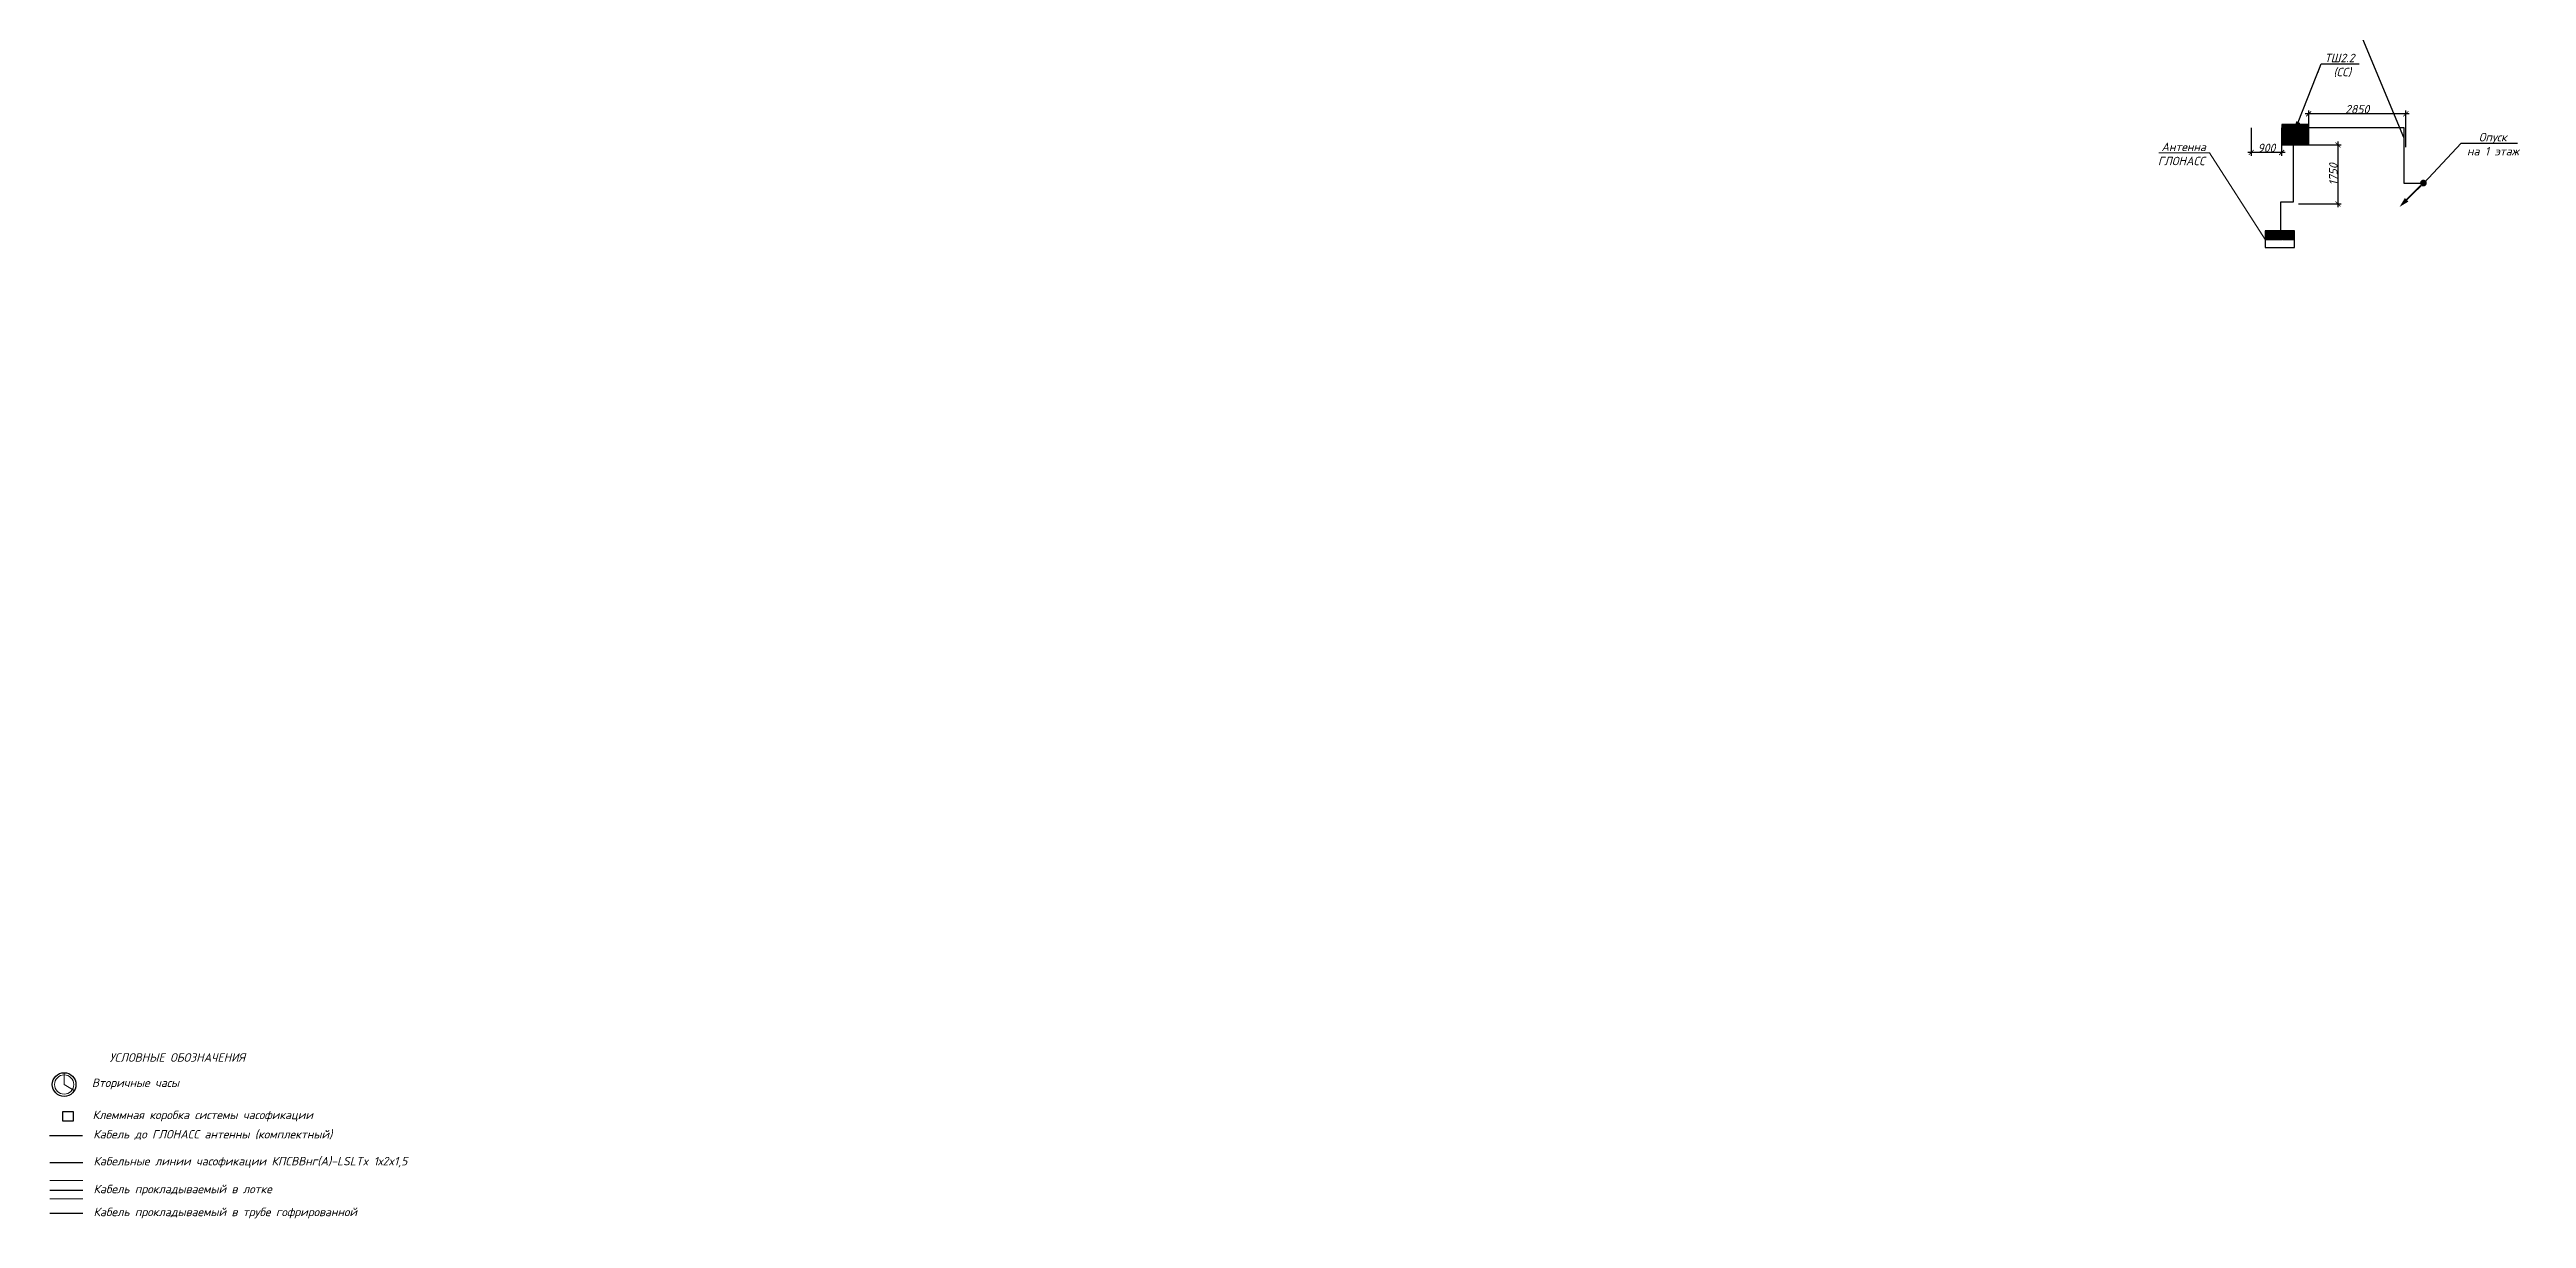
# Model space of a CAD drawing. Extents: x 69141456 to 70100388, y -33501327 to -33101377.
# Drawn here: x 69619099 to 69692372, y -33157490 to -33122903 of the extents above; entities that cross this region are included whole.
import ezdxf
from ezdxf import colors
from ezdxf.entities.mleader import LeaderData, LeaderLine
from ezdxf.math import Vec2, Vec3

# ---------------------------------------------------------------- set-up
doc = ezdxf.new("R2010")
doc.units = 0
doc.header["$LTSCALE"] = 100
doc.set_wipeout_variables(frame=1)
doc.header["$PDMODE"] = 1
doc.header["$PDSIZE"] = 200
doc.layers.get('Defpoints').update_dxf_attribs({"color": 42})
for name, color, linetype in [('PDF _СС. Текст', 7, 'Continuous'), ('PDF _СС_ЗВ_Оборудование', 1, 'Continuous'), ('PDF _СС_ЭЧС_Оборудование', 1, 'Continuous'), ('PDF _Текст', 7, 'Continuous'), ('СС. Текст', 7, 'Continuous')]:
    doc.layers.add(name, color=color, linetype=linetype)
for name, color, linetype, lineweight in [('ОС', 5, 'Continuous', 30), ('СС_ЗВ_Кабель', 1, 'Continuous', 30), ('СС_СКК_Лоток', 170, 'Continuous', 25), ('СС_СКС_Кабель', 6, 'Continuous', 30), ('СС_СКС_Оборудование', 6, 'Continuous', 30), ('СС_ЭЧС_Кабель', 180, 'Continuous', 30), ('СС_ЭЧС_Оборудование', 180, 'Continuous', 30)]:
    doc.layers.add(name, color=color, linetype=linetype, lineweight=lineweight)
doc.styles.add('BRAZEN-txt', font='isocpeui.ttf')
doc.styles.add('ISOCPEUR', font='isocpeui.ttf', dxfattribs={"height": 250})
doc.linetypes.add('Kabl_in_Tube', pattern='A,10,[133,ltypeshp.shx,S=1,R=0,X=0,Y=0],10', length=20)
doc.dimstyles.new('BRAZEN-Размеры_осевые', dxfattribs={"dimscale": 0, "dimtxt": 350, "dimasz": 150, "dimexe": 100, "dimexo": 100, "dimgap": 70, "dimtad": 1, "dimdec": 0, "dimzin": 0, "dimdsep": 46, "dimtxsty": 'BRAZEN-txt', "dimblk": 'ARCHTICK', "dimcen": 1, "dimdle": 100, "dimadec": 0, "dimazin": 0, "dimtfac": 1, "dimtdec": 0, "dimtofl": 0, "dimtmove": 1, "dimatfit": 3, "dimfxl": 1, "dimtolj": 1, "dimtzin": 0, "dimarcsym": 0})

msp = doc.modelspace()

# ---------------------------------------------------------------- texts
at = {"layer": 'PDF _Текст', "char_height": 249.57, "attachment_point": 7, "style": 'ISOCPEUR'}
for s, insert in [('Антенна', (69681572, -33125909.3)), ('ГЛОНАСС', (69681467.9, -33126326))]:
    msp.add_mtext(s, dxfattribs=dict(at, insert=insert))
at = {"layer": 'СС. Текст', "insert": (69620025.7, -33152602, 0), "char_height": 250, "width": 5705.292, "attachment_point": 1, "style": 'ISOCPEUR'}
msp.add_mtext('\\pxi-2,l2,sm1.5,qc,t3;УСЛОВНЫЕ ОБОЗНАЧЕНИЯ', dxfattribs=at)
at = {"layer": 'СС. Текст', "char_height": 250, "attachment_point": 1, "style": 'ISOCPEUR'}
for s, insert in [('\\pxi-2,l2,sm1.5,t3; Вторичные часы', (69620191.8, -33153349.9, 0)), ('\\pxi-2,l2,sm1.5,t3; Клеммная коробка системы часофикации', (69620211.6, -33154300.6, 0))]:
    msp.add_mtext(s, dxfattribs=dict(at, insert=insert))
for s, width, insert in [('Кабель до ГЛОНАСС антенны (комплектный)', 8635.088, (69620391.5, -33154872.7, 0)), ('Кабельные линии часофикации КПСВВнг(А)-LSLTx 1х2x1,5', 9833.103, (69620397.7, -33155668.8, 0)), ('Кабель прокладываемый в лотке', 11279.86, (69620399, -33156492.9, 0)), ('Кабель прокладываемый в трубе гофрированной', 11279.86, (69620399, -33157171.7, 0))]:
    msp.add_mtext_dynamic_manual_height_columns(s, width=width, gutter_width=1, heights=[0], dxfattribs=dict(at, insert=insert))

# ---------------------------------------------------------------- blocks, each defined once
blk = doc.blocks.new('ЧС1')
blk.add_wipeout([(35829, 16235), (35936, 16366), (36085, 16430), (36274, 16411), (36386, 16339), (36480, 16187), (36483, 15992), (36404, 15849), (36282, 15763), (36146, 15735), (35976, 15779), (35854, 15892), (35796, 16064), (35805, 16166)])
at = {"linetype": 'Continuous', "lineweight": 0}
for p, q in [((36146, 16435), (36146, 16085)), ((36146, 16085), (36446, 15906))]:
    blk.add_line(p, q, dxfattribs=at)
at = {"linetype": 'Continuous', "lineweight": 30}
blk.add_circle((36146, 16085), 350, dxfattribs=at)
at = {"lineweight": 0, "ltscale": 100}
blk.add_circle((36146, 16085), 285, dxfattribs=at)
blk = doc.blocks.new('Коробка коммутац')
at = {"layer": 'СС_ЭЧС_Оборудование', "color": 18, "true_color": 0x000000}
for p, q in [((0, 295, -1), (299, 295)), ((0, 0), (0, 295, -1)), ((299, 0), (0, 0)), ((299, 295), (299, 0))]:
    blk.add_line(p, q, dxfattribs=at)
blk = doc.blocks.new('соед. коробка')
at = {"layer": 'ОС'}
h = blk.add_hatch(color=0, dxfattribs=at)
h.dxf.hatch_style = 1
h.paths.add_polyline_path([(93.75, 0, 1), (-93.75, 0, 1)])
at = {"layer": 'ОС', "color": 0}
blk.add_circle((0, 0), 93.75, dxfattribs=at)
at = {"layer": 'ОС', "color": 0, "style": 'ISOCPEUR'}
blk.add_attdef('ПАРАМЕТР', (-187.5, 150), '', height=112.5, dxfattribs=at)
blk = doc.blocks.new('шкаф ТШ 2')
at = {"true_color": 0xffffff, "transparency": 33554684}
h = blk.add_hatch(color=7, dxfattribs=at)
h.dxf.hatch_style = 1
h.paths.add_polyline_path([(341, 300), (-341, 300), (-341, -300), (341, -300)])
h.paths.add_polyline_path([(-341, 300), (-459, 300), (-459, -300), (-341, -300)])
at = {"layer": 'СС_СКС_Оборудование', "color": 180}
blk.add_line((-341, 300), (-341, -300), dxfattribs=at)
blk.add_lwpolyline([(341, 300), (-459, 300), (-459, -300), (341, -300)], close=True, dxfattribs=at)
at = {"layer": 'СС_СКС_Кабель', "rotation": 180}
blk.add_blockref('соед. коробка', (0, 0), dxfattribs=at)
blk = doc.blocks.new('_ArchTick')
at = {"color": 0, "linetype": 'ByBlock', "const_width": 0.15}
blk.add_lwpolyline([(-0.5, -0.5), (0.5, 0.5)], dxfattribs=at)
blk = doc.blocks.new('*D100')
at = {"layer": 'Defpoints', "color": 0, "transparency": 16777216}
for p in [(69684230, -33125124), (69685130, -33125123), (69684230, -33125949)]:
    blk.add_point(p, dxfattribs=at)
at = {"layer": 'СС_СКК_Лоток', "color": 0, "linetype": 'Continuous', "lineweight": -2, "transparency": 16777216}
for p, q in [((69684230, -33125224), (69684230, -33126049)), ((69685130, -33125223), (69685130, -33126049)), ((69685230, -33125949), (69684130, -33125949))]:
    blk.add_line(p, q, dxfattribs=at)
at = {"layer": 'СС_СКК_Лоток', "color": 0, "lineweight": -2, "transparency": 16777216, "xscale": 150, "yscale": 150, "zscale": 150, "rotation": 180}
blk.add_blockref('_ArchTick', (69684230, -33125949), dxfattribs=at)
at = {"layer": 'СС_СКК_Лоток', "color": 0, "lineweight": -2, "transparency": 16777216, "xscale": 150, "yscale": 150, "zscale": 150}
blk.add_blockref('_ArchTick', (69685130, -33125949), dxfattribs=at)
at = {"layer": 'СС_СКК_Лоток', "color": 0, "lineweight": 0, "transparency": 16777216, "insert": (69684680, -33125814), "char_height": 250, "width": 731.08, "attachment_point": 5, "style": 'ISOCPEUR'}
blk.add_mtext('\\A1;900', dxfattribs=at)
blk = doc.blocks.new('*D101')
at = {"layer": 'Defpoints', "color": 0, "transparency": 16777216}
for p in [(69685830, -33125723), (69685530, -33127469), (69686795, -33127469)]:
    blk.add_point(p, dxfattribs=at)
at = {"layer": 'СС_СКК_Лоток', "color": 0, "linetype": 'Continuous', "lineweight": -2, "transparency": 16777216}
for p, q in [((69685930, -33125723), (69686895, -33125723)), ((69686795, -33125623), (69686795, -33127569)), ((69685630, -33127469), (69686895, -33127469))]:
    blk.add_line(p, q, dxfattribs=at)
at = {"layer": 'СС_СКК_Лоток', "color": 0, "lineweight": -2, "transparency": 16777216, "xscale": 150, "yscale": 150, "zscale": 150}
for p, rotation in [((69686795, -33125723), 90), ((69686795, -33127469), 270)]:
    blk.add_blockref('_ArchTick', p, dxfattribs=dict(at, rotation=rotation))
at = {"layer": 'СС_СКК_Лоток', "color": 0, "lineweight": 0, "transparency": 16777216, "insert": (69686659, -33126596), "char_height": 250, "width": 731.08, "attachment_point": 5, "rotation": 90, "style": 'ISOCPEUR'}
blk.add_mtext('\\A1;1750', dxfattribs=at)
blk = doc.blocks.new('*D102')
at = {"layer": 'Defpoints', "color": 0, "transparency": 16777216}
for p in [(69685930, -33124804), (69685930, -33125423), (69688801, -33125896)]:
    blk.add_point(p, dxfattribs=at)
at = {"layer": 'СС_СКК_Лоток', "color": 0, "linetype": 'Continuous', "lineweight": -2, "transparency": 16777216}
for p, q in [((69688901, -33124804), (69685830, -33124804)), ((69685930, -33125323), (69685930, -33124704)), ((69688801, -33125796), (69688801, -33124704))]:
    blk.add_line(p, q, dxfattribs=at)
at = {"layer": 'СС_СКК_Лоток', "color": 0, "lineweight": -2, "transparency": 16777216, "xscale": 150, "yscale": 150, "zscale": 150, "rotation": 180}
blk.add_blockref('_ArchTick', (69685930, -33124804), dxfattribs=at)
at = {"layer": 'СС_СКК_Лоток', "color": 0, "lineweight": -2, "transparency": 16777216, "xscale": 150, "yscale": 150, "zscale": 150}
blk.add_blockref('_ArchTick', (69688801, -33124804), dxfattribs=at)
at = {"layer": 'СС_СКК_Лоток', "color": 0, "lineweight": 0, "transparency": 16777216, "insert": (69687366, -33124669), "char_height": 250, "width": 731.08, "attachment_point": 5, "style": 'ISOCPEUR'}
blk.add_mtext('\\A1;2850', dxfattribs=at)
blk = doc.blocks.new('*U104')
blk.add_hatch(color=256).paths.add_polyline_path([(-0.71, -0.71, 1), (0.71, 0.71, 1)])
blk.add_lwpolyline([(-7.07, -7.07, 0, 1.5, 0), (-4.95, -4.95, 2, 2, 0)], format="xyseb")
at = {"const_width": 0.5}
blk.add_lwpolyline([(-4.95, -4.95), (-0.71, -0.71)], dxfattribs=at)
blk = doc.blocks.new('_None')
blk = doc.blocks.new('ан')
at = {"layer": 'PDF _СС_ЗВ_Оборудование', "lineweight": 30}
blk.add_lwpolyline([(230, 0), (230, 880)], dxfattribs=at)
at = {"layer": 'PDF _СС_ЭЧС_Оборудование', "lineweight": 30}
blk.add_lwpolyline([(493, 876), (0, 876), (0, 0), (493, 0)], close=True, dxfattribs=at)
for points in [[(232, 876), (232, 865), (242, 865)], [(232, 861), (232, 852), (242, 852)], [(232, 848), (232, 837), (242, 837)], [(232, 833), (232, 823), (242, 823)], [(232, 818), (232, 808), (242, 808)], [(232, 803), (232, 795), (242, 795)], [(232, 791), (232, 780), (242, 780)], [(232, 776), (232, 765), (242, 765)], [(232, 761), (232, 750), (242, 750)], [(232, 748), (232, 738), (242, 738)], [(232, 733), (232, 723), (242, 723)], [(247, 876), (247, 865), (257, 865)], [(247, 861), (247, 852), (257, 852)], [(247, 848), (247, 837), (257, 837)], [(247, 833), (247, 823), (257, 823)], [(247, 818), (247, 808), (257, 808)], [(247, 803), (247, 795), (257, 795)], [(247, 791), (247, 780), (257, 780)], [(247, 776), (247, 765), (257, 765)], [(247, 761), (247, 750), (257, 750)], [(247, 748), (247, 738), (257, 738)], [(247, 733), (247, 723), (257, 723)], [(261, 876), (261, 865), (272, 865)], [(261, 861), (261, 852), (272, 852)], [(261, 848), (261, 837), (272, 837)], [(261, 833), (261, 823), (272, 823)], [(261, 818), (261, 808), (272, 808)], [(261, 803), (261, 795), (272, 795)], [(261, 791), (261, 780), (272, 780)], [(261, 776), (261, 765), (272, 765)], [(261, 761), (261, 750), (272, 750)], [(261, 748), (261, 738), (272, 738)], [(261, 733), (261, 723), (272, 723)], [(274, 876), (274, 865), (285, 865)], [(274, 861), (274, 852), (285, 852)], [(274, 848), (274, 837), (285, 837)], [(274, 833), (274, 823), (285, 823)], [(274, 818), (274, 808), (285, 808)], [(274, 803), (274, 795), (285, 795)], [(274, 791), (274, 780), (285, 780)], [(274, 776), (274, 765), (285, 765)], [(274, 761), (274, 750), (285, 750)], [(274, 748), (274, 738), (285, 738)], [(274, 733), (274, 723), (285, 723)], [(289, 876), (289, 865), (300, 865)], [(289, 861), (289, 852), (300, 852)], [(289, 848), (289, 837), (300, 837)], [(289, 833), (289, 823), (300, 823)], [(289, 818), (289, 808), (300, 808)], [(289, 803), (289, 795), (300, 795)], [(289, 791), (289, 780), (300, 780)], [(289, 776), (289, 765), (300, 765)], [(289, 761), (289, 750), (300, 750)], [(289, 748), (289, 738), (300, 738)], [(289, 733), (289, 723), (300, 723)], [(304, 876), (304, 865), (315, 865)], [(304, 861), (304, 852), (315, 852)], [(304, 848), (304, 837), (315, 837)], [(304, 833), (304, 823), (315, 823)], [(304, 818), (304, 808), (315, 808)], [(304, 803), (304, 795), (315, 795)], [(304, 791), (304, 780), (315, 780)], [(304, 776), (304, 765), (315, 765)], [(304, 761), (304, 750), (315, 750)], [(304, 748), (304, 738), (315, 738)], [(304, 733), (304, 723), (315, 723)], [(319, 876), (319, 865), (329, 865)], [(319, 861), (319, 852), (329, 852)], [(319, 848), (319, 837), (329, 837)], [(319, 833), (319, 823), (329, 823)], [(319, 818), (319, 808), (329, 808)], [(319, 803), (319, 795), (329, 795)], [(319, 791), (319, 780), (329, 780)], [(319, 776), (319, 765), (329, 765)], [(319, 761), (319, 750), (329, 750)], [(319, 748), (319, 738), (329, 738)], [(319, 733), (319, 723), (329, 723)], [(332, 876), (332, 865), (342, 865)], [(332, 861), (332, 852), (342, 852)], [(332, 848), (332, 837), (342, 837)], [(332, 833), (332, 823), (342, 823)], [(332, 818), (332, 808), (342, 808)], [(332, 803), (332, 795), (342, 795)], [(332, 791), (332, 780), (342, 780)], [(332, 776), (332, 765), (342, 765)], [(332, 761), (332, 750), (342, 750)], [(332, 748), (332, 738), (342, 738)], [(332, 733), (332, 723), (342, 723)], [(346, 876), (346, 865), (357, 865)], [(346, 861), (346, 852), (357, 852)], [(346, 848), (346, 837), (357, 837)], [(346, 833), (346, 823), (357, 823)], [(346, 818), (346, 808), (357, 808)], [(346, 803), (346, 795), (357, 795)], [(346, 791), (346, 780), (357, 780)], [(346, 776), (346, 765), (357, 765)], [(346, 761), (346, 750), (357, 750)], [(346, 748), (346, 738), (357, 738)], [(346, 733), (346, 723), (357, 723)], [(361, 876), (361, 865), (372, 865)], [(361, 861), (361, 852), (372, 852)], [(361, 848), (361, 837), (372, 837)], [(361, 833), (361, 823), (372, 823)], [(361, 818), (361, 808), (372, 808)], [(361, 803), (361, 795), (372, 795)], [(361, 791), (361, 780), (372, 780)], [(361, 776), (361, 765), (372, 765)], [(361, 761), (361, 750), (372, 750)], [(361, 748), (361, 738), (372, 738)], [(361, 733), (361, 723), (372, 723)], [(376, 876), (376, 865), (385, 865)], [(376, 861), (376, 852), (385, 852)], [(376, 848), (376, 837), (385, 837)], [(376, 833), (376, 823), (385, 823)], [(376, 818), (376, 808), (385, 808)], [(376, 803), (376, 795), (385, 795)], [(376, 791), (376, 780), (385, 780)], [(376, 776), (376, 765), (385, 765)], [(376, 761), (376, 750), (385, 750)], [(376, 748), (376, 738), (385, 738)], [(376, 733), (376, 723), (385, 723)], [(389, 876), (389, 865), (400, 865)], [(389, 861), (389, 852), (400, 852)], [(389, 848), (389, 837), (400, 837)], [(389, 833), (389, 823), (400, 823)], [(389, 818), (389, 808), (400, 808)], [(389, 803), (389, 795), (400, 795)], [(389, 791), (389, 780), (400, 780)], [(389, 776), (389, 765), (400, 765)], [(389, 761), (389, 750), (400, 750)], [(389, 748), (389, 738), (400, 738)], [(389, 733), (389, 723), (400, 723)], [(404, 876), (404, 865), (414, 865)], [(404, 861), (404, 852), (414, 852)], [(404, 848), (404, 837), (414, 837)], [(404, 833), (404, 823), (414, 823)], [(404, 818), (404, 808), (414, 808)], [(404, 803), (404, 795), (414, 795)], [(404, 791), (404, 780), (414, 780)], [(404, 776), (404, 765), (414, 765)], [(404, 761), (404, 750), (414, 750)], [(404, 748), (404, 738), (414, 738)], [(404, 733), (404, 723), (414, 723)], [(419, 876), (419, 865), (429, 865)], [(419, 861), (419, 852), (429, 852)], [(419, 848), (419, 837), (429, 837)], [(419, 833), (419, 823), (429, 823)], [(419, 818), (419, 808), (429, 808)], [(419, 803), (419, 795), (429, 795)], [(419, 791), (419, 780), (429, 780)], [(419, 776), (419, 765), (429, 765)], [(419, 761), (419, 750), (429, 750)], [(419, 748), (419, 738), (429, 738)], [(419, 733), (419, 723), (429, 723)], [(432, 876), (432, 865), (442, 865)], [(432, 861), (432, 852), (442, 852)], [(432, 848), (432, 837), (442, 837)], [(432, 833), (432, 823), (442, 823)], [(432, 818), (432, 808), (442, 808)], [(432, 803), (432, 795), (442, 795)], [(432, 791), (432, 780), (442, 780)], [(432, 776), (432, 765), (442, 765)], [(432, 761), (432, 750), (442, 750)], [(432, 748), (432, 738), (442, 738)], [(432, 733), (432, 723), (442, 723)], [(446, 876), (446, 865), (457, 865)], [(446, 861), (446, 852), (457, 852)], [(446, 848), (446, 837), (457, 837)], [(446, 833), (446, 823), (457, 823)], [(446, 818), (446, 808), (457, 808)], [(446, 803), (446, 795), (457, 795)], [(446, 791), (446, 780), (457, 780)], [(446, 776), (446, 765), (457, 765)], [(446, 761), (446, 750), (457, 750)], [(446, 748), (446, 738), (457, 738)], [(446, 733), (446, 723), (457, 723)], [(461, 876), (461, 865), (472, 865)], [(461, 861), (461, 852), (472, 852)], [(461, 848), (461, 837), (472, 837)], [(461, 833), (461, 823), (472, 823)], [(461, 818), (461, 808), (472, 808)], [(461, 803), (461, 795), (472, 795)], [(461, 791), (461, 780), (472, 780)], [(461, 776), (461, 765), (472, 765)], [(461, 761), (461, 750), (472, 750)], [(461, 748), (461, 738), (472, 738)], [(461, 733), (461, 723), (472, 723)], [(476, 876), (476, 865), (487, 865)], [(476, 861), (476, 852), (487, 852)], [(476, 848), (476, 837), (487, 837)], [(476, 833), (476, 823), (487, 823)], [(476, 818), (476, 808), (487, 808)], [(476, 803), (476, 795), (487, 795)], [(476, 791), (476, 780), (487, 780)], [(476, 776), (476, 765), (487, 765)], [(476, 761), (476, 750), (487, 750)], [(476, 748), (476, 738), (487, 738)], [(476, 733), (476, 723), (487, 723)], [(489, 876), (489, 865), (493, 865)], [(489, 861), (489, 852), (493, 852)], [(489, 848), (489, 837), (493, 837)], [(489, 833), (489, 823), (493, 823)], [(489, 818), (489, 808), (493, 808)], [(489, 803), (489, 795), (493, 795)], [(489, 791), (489, 780), (493, 780)], [(489, 776), (489, 765), (493, 765)], [(489, 761), (489, 750), (493, 750)], [(489, 748), (489, 738), (493, 738)], [(489, 733), (489, 723), (493, 723)], [(232, 718), (232, 708), (242, 708)], [(232, 704), (232, 693), (242, 693)], [(232, 691), (232, 680), (242, 680)], [(232, 676), (232, 665), (242, 665)], [(232, 661), (232, 650), (242, 650)], [(232, 646), (232, 636), (242, 636)], [(232, 633), (232, 623), (242, 623)], [(232, 619), (232, 608), (242, 608)], [(232, 604), (232, 593), (242, 593)], [(232, 589), (232, 580), (242, 580)], [(232, 576), (232, 565), (242, 565)], [(232, 561), (232, 551), (242, 551)], [(232, 546), (232, 536), (242, 536)], [(232, 534), (232, 523), (242, 523)], [(232, 519), (232, 508), (242, 508)], [(232, 504), (232, 493), (242, 493)], [(232, 489), (232, 478), (242, 478)], [(232, 476), (232, 466), (242, 466)], [(232, 461), (232, 451), (242, 451)], [(232, 446), (232, 436), (242, 436)], [(232, 432), (232, 421), (242, 421)], [(232, 419), (232, 408), (242, 408)], [(232, 404), (232, 393), (242, 393)], [(232, 389), (232, 378), (242, 378)], [(232, 374), (232, 366), (242, 366)], [(232, 361), (232, 351), (242, 351)], [(232, 346), (232, 336), (242, 336)], [(232, 332), (232, 321), (242, 321)], [(232, 317), (232, 308), (242, 308)], [(232, 304), (232, 293), (242, 293)], [(232, 289), (232, 278), (242, 278)], [(232, 274), (232, 264), (242, 264)], [(232, 261), (232, 251), (242, 251)], [(232, 247), (232, 236), (242, 236)], [(232, 232), (232, 221), (242, 221)], [(232, 217), (232, 206), (242, 206)], [(232, 204), (232, 193), (242, 193)], [(232, 189), (232, 179), (242, 179)], [(232, 174), (232, 164), (242, 164)], [(232, 159), (232, 151), (242, 151)], [(232, 147), (232, 136), (242, 136)], [(232, 132), (232, 121), (242, 121)], [(232, 117), (232, 106), (242, 106)], [(232, 102), (232, 94), (242, 94)], [(232, 89), (232, 79), (242, 79)], [(232, 74), (232, 64), (242, 64)], [(232, 60), (232, 49), (242, 49)], [(232, 47), (232, 36), (242, 36)], [(232, 32), (232, 21), (242, 21)], [(232, 17), (232, 6), (242, 6)], [(232, 0), (232, 2)], [(247, 718), (247, 708), (257, 708)], [(247, 704), (247, 693), (257, 693)], [(247, 691), (247, 680), (257, 680)], [(247, 676), (247, 665), (257, 665)], [(247, 661), (247, 650), (257, 650)], [(247, 646), (247, 636), (257, 636)], [(247, 633), (247, 623), (257, 623)], [(247, 619), (247, 608), (257, 608)], [(247, 604), (247, 593), (257, 593)], [(247, 589), (247, 580), (257, 580)], [(247, 576), (247, 565), (257, 565)], [(247, 561), (247, 551), (257, 551)], [(247, 546), (247, 536), (257, 536)], [(247, 534), (247, 523), (257, 523)], [(247, 519), (247, 508), (257, 508)], [(247, 504), (247, 493), (257, 493)], [(247, 489), (247, 478), (257, 478)], [(247, 476), (247, 466), (257, 466)], [(247, 461), (247, 451), (257, 451)], [(247, 446), (247, 436), (257, 436)], [(247, 432), (247, 421), (257, 421)], [(247, 419), (247, 408), (257, 408)], [(247, 404), (247, 393), (257, 393)], [(247, 389), (247, 378), (257, 378)], [(247, 374), (247, 366), (257, 366)], [(247, 361), (247, 351), (257, 351)], [(247, 346), (247, 336), (257, 336)], [(247, 332), (247, 321), (257, 321)], [(247, 317), (247, 308), (257, 308)], [(247, 304), (247, 293), (257, 293)], [(247, 289), (247, 278), (257, 278)], [(247, 274), (247, 264), (257, 264)], [(247, 261), (247, 251), (257, 251)], [(247, 247), (247, 236), (257, 236)], [(247, 232), (247, 221), (257, 221)], [(247, 217), (247, 206), (257, 206)], [(247, 204), (247, 193), (257, 193)], [(247, 189), (247, 179), (257, 179)], [(247, 174), (247, 164), (257, 164)], [(247, 159), (247, 151), (257, 151)], [(247, 147), (247, 136), (257, 136)], [(247, 132), (247, 121), (257, 121)], [(247, 117), (247, 106), (257, 106)], [(247, 102), (247, 94), (257, 94)], [(247, 89), (247, 79), (257, 79)], [(247, 74), (247, 64), (257, 64)], [(247, 60), (247, 49), (257, 49)], [(247, 47), (247, 36), (257, 36)], [(247, 32), (247, 21), (257, 21)], [(247, 17), (247, 6), (257, 6)], [(247, 0), (247, 2)], [(261, 718), (261, 708), (272, 708)], [(261, 704), (261, 693), (272, 693)], [(261, 691), (261, 680), (272, 680)], [(261, 676), (261, 665), (272, 665)], [(261, 661), (261, 650), (272, 650)], [(261, 646), (261, 636), (272, 636)], [(261, 633), (261, 623), (272, 623)], [(261, 619), (261, 608), (272, 608)], [(261, 604), (261, 593), (272, 593)], [(261, 589), (261, 580), (272, 580)], [(261, 576), (261, 565), (272, 565)], [(261, 561), (261, 551), (272, 551)], [(261, 546), (261, 536), (272, 536)], [(261, 534), (261, 523), (272, 523)], [(261, 519), (261, 508), (272, 508)], [(261, 504), (261, 493), (272, 493)], [(261, 489), (261, 478), (272, 478)], [(261, 476), (261, 466), (272, 466)], [(261, 461), (261, 451), (272, 451)], [(261, 446), (261, 436), (272, 436)], [(261, 432), (261, 421), (272, 421)], [(261, 419), (261, 408), (272, 408)], [(261, 404), (261, 393), (272, 393)], [(261, 389), (261, 378), (272, 378)], [(261, 374), (261, 366), (272, 366)], [(261, 361), (261, 351), (272, 351)], [(261, 346), (261, 336), (272, 336)], [(261, 332), (261, 321), (272, 321)], [(261, 317), (261, 308), (272, 308)], [(261, 304), (261, 293), (272, 293)], [(261, 289), (261, 278), (272, 278)], [(261, 274), (261, 264), (272, 264)], [(261, 261), (261, 251), (272, 251)], [(261, 247), (261, 236), (272, 236)], [(261, 232), (261, 221), (272, 221)], [(261, 217), (261, 206), (272, 206)], [(261, 204), (261, 193), (272, 193)], [(261, 189), (261, 179), (272, 179)], [(261, 174), (261, 164), (272, 164)], [(261, 159), (261, 151), (272, 151)], [(261, 147), (261, 136), (272, 136)], [(261, 132), (261, 121), (272, 121)], [(261, 117), (261, 106), (272, 106)], [(261, 102), (261, 94), (272, 94)], [(261, 89), (261, 79), (272, 79)], [(261, 74), (261, 64), (272, 64)], [(261, 60), (261, 49), (272, 49)], [(261, 47), (261, 36), (272, 36)], [(261, 32), (261, 21), (272, 21)], [(261, 17), (261, 6), (272, 6)], [(261, 0), (261, 2)], [(274, 718), (274, 708), (285, 708)], [(274, 704), (274, 693), (285, 693)], [(274, 691), (274, 680), (285, 680)], [(274, 676), (274, 665), (285, 665)], [(274, 661), (274, 650), (285, 650)], [(274, 646), (274, 636), (285, 636)], [(274, 633), (274, 623), (285, 623)], [(274, 619), (274, 608), (285, 608)], [(274, 604), (274, 593), (285, 593)], [(274, 589), (274, 580), (285, 580)], [(274, 576), (274, 565), (285, 565)], [(274, 561), (274, 551), (285, 551)], [(274, 546), (274, 536), (285, 536)], [(274, 534), (274, 523), (285, 523)], [(274, 519), (274, 508), (285, 508)], [(274, 504), (274, 493), (285, 493)], [(274, 489), (274, 478), (285, 478)], [(274, 476), (274, 466), (285, 466)], [(274, 461), (274, 451), (285, 451)], [(274, 446), (274, 436), (285, 436)], [(274, 432), (274, 421), (285, 421)], [(274, 419), (274, 408), (285, 408)], [(274, 404), (274, 393), (285, 393)], [(274, 389), (274, 378), (285, 378)], [(274, 374), (274, 366), (285, 366)], [(274, 361), (274, 351), (285, 351)], [(274, 346), (274, 336), (285, 336)], [(274, 332), (274, 321), (285, 321)], [(274, 317), (274, 308), (285, 308)], [(274, 304), (274, 293), (285, 293)], [(274, 289), (274, 278), (285, 278)], [(274, 274), (274, 264), (285, 264)], [(274, 261), (274, 251), (285, 251)], [(274, 247), (274, 236), (285, 236)], [(274, 232), (274, 221), (285, 221)], [(274, 217), (274, 206), (285, 206)], [(274, 204), (274, 193), (285, 193)], [(274, 189), (274, 179), (285, 179)], [(274, 174), (274, 164), (285, 164)], [(274, 159), (274, 151), (285, 151)], [(274, 147), (274, 136), (285, 136)], [(274, 132), (274, 121), (285, 121)], [(274, 117), (274, 106), (285, 106)], [(274, 102), (274, 94), (285, 94)], [(274, 89), (274, 79), (285, 79)], [(274, 74), (274, 64), (285, 64)], [(274, 60), (274, 49), (285, 49)], [(274, 47), (274, 36), (285, 36)], [(274, 32), (274, 21), (285, 21)], [(274, 17), (274, 6), (285, 6)], [(274, 0), (274, 2)], [(289, 718), (289, 708), (300, 708)], [(289, 704), (289, 693), (300, 693)], [(289, 691), (289, 680), (300, 680)], [(289, 676), (289, 665), (300, 665)], [(289, 661), (289, 650), (300, 650)], [(289, 646), (289, 636), (300, 636)], [(289, 633), (289, 623), (300, 623)], [(289, 619), (289, 608), (300, 608)], [(289, 604), (289, 593), (300, 593)], [(289, 589), (289, 580), (300, 580)], [(289, 576), (289, 565), (300, 565)], [(289, 561), (289, 551), (300, 551)], [(289, 546), (289, 536), (300, 536)], [(289, 534), (289, 523), (300, 523)], [(289, 519), (289, 508), (300, 508)], [(289, 504), (289, 493), (300, 493)], [(289, 489), (289, 478), (300, 478)], [(289, 476), (289, 466), (300, 466)], [(289, 461), (289, 451), (300, 451)], [(289, 446), (289, 436), (300, 436)], [(289, 432), (289, 421), (300, 421)], [(289, 419), (289, 408), (300, 408)], [(289, 404), (289, 393), (300, 393)], [(289, 389), (289, 378), (300, 378)], [(289, 374), (289, 366), (300, 366)], [(289, 361), (289, 351), (300, 351)], [(289, 346), (289, 336), (300, 336)], [(289, 332), (289, 321), (300, 321)], [(289, 317), (289, 308), (300, 308)], [(289, 304), (289, 293), (300, 293)], [(289, 289), (289, 278), (300, 278)], [(289, 274), (289, 264), (300, 264)], [(289, 261), (289, 251), (300, 251)], [(289, 247), (289, 236), (300, 236)], [(289, 232), (289, 221), (300, 221)], [(289, 217), (289, 206), (300, 206)], [(289, 204), (289, 193), (300, 193)], [(289, 189), (289, 179), (300, 179)], [(289, 174), (289, 164), (300, 164)], [(289, 159), (289, 151), (300, 151)], [(289, 147), (289, 136), (300, 136)], [(289, 132), (289, 121), (300, 121)], [(289, 117), (289, 106), (300, 106)], [(289, 102), (289, 94), (300, 94)], [(289, 89), (289, 79), (300, 79)], [(289, 74), (289, 64), (300, 64)], [(289, 60), (289, 49), (300, 49)], [(289, 47), (289, 36), (300, 36)], [(289, 32), (289, 21), (300, 21)], [(289, 17), (289, 6), (300, 6)], [(289, 0), (289, 2)], [(304, 718), (304, 708), (315, 708)], [(304, 704), (304, 693), (315, 693)], [(304, 691), (304, 680), (315, 680)], [(304, 676), (304, 665), (315, 665)], [(304, 661), (304, 650), (315, 650)], [(304, 646), (304, 636), (315, 636)], [(304, 633), (304, 623), (315, 623)], [(304, 619), (304, 608), (315, 608)], [(304, 604), (304, 593), (315, 593)], [(304, 589), (304, 580), (315, 580)], [(304, 576), (304, 565), (315, 565)], [(304, 561), (304, 551), (315, 551)], [(304, 546), (304, 536), (315, 536)], [(304, 534), (304, 523), (315, 523)], [(304, 519), (304, 508), (315, 508)], [(304, 504), (304, 493), (315, 493)], [(304, 489), (304, 478), (315, 478)], [(304, 476), (304, 466), (315, 466)], [(304, 461), (304, 451), (315, 451)], [(304, 446), (304, 436), (315, 436)], [(304, 432), (304, 421), (315, 421)], [(304, 419), (304, 408), (315, 408)], [(304, 404), (304, 393), (315, 393)], [(304, 389), (304, 378), (315, 378)], [(304, 374), (304, 366), (315, 366)], [(304, 361), (304, 351), (315, 351)], [(304, 346), (304, 336), (315, 336)], [(304, 332), (304, 321), (315, 321)], [(304, 317), (304, 308), (315, 308)], [(304, 304), (304, 293), (315, 293)], [(304, 289), (304, 278), (315, 278)], [(304, 274), (304, 264), (315, 264)], [(304, 261), (304, 251), (315, 251)], [(304, 247), (304, 236), (315, 236)], [(304, 232), (304, 221), (315, 221)], [(304, 217), (304, 206), (315, 206)], [(304, 204), (304, 193), (315, 193)], [(304, 189), (304, 179), (315, 179)], [(304, 174), (304, 164), (315, 164)], [(304, 159), (304, 151), (315, 151)], [(304, 147), (304, 136), (315, 136)], [(304, 132), (304, 121), (315, 121)], [(304, 117), (304, 106), (315, 106)], [(304, 102), (304, 94), (315, 94)], [(304, 89), (304, 79), (315, 79)], [(304, 74), (304, 64), (315, 64)], [(304, 60), (304, 49), (315, 49)], [(304, 47), (304, 36), (315, 36)], [(304, 32), (304, 21), (315, 21)], [(304, 17), (304, 6), (315, 6)], [(304, 0), (304, 2)], [(319, 718), (319, 708), (329, 708)], [(319, 704), (319, 693), (329, 693)], [(319, 691), (319, 680), (329, 680)], [(319, 676), (319, 665), (329, 665)], [(319, 661), (319, 650), (329, 650)], [(319, 646), (319, 636), (329, 636)], [(319, 633), (319, 623), (329, 623)], [(319, 619), (319, 608), (329, 608)], [(319, 604), (319, 593), (329, 593)], [(319, 589), (319, 580), (329, 580)], [(319, 576), (319, 565), (329, 565)], [(319, 561), (319, 551), (329, 551)], [(319, 546), (319, 536), (329, 536)], [(319, 534), (319, 523), (329, 523)], [(319, 519), (319, 508), (329, 508)], [(319, 504), (319, 493), (329, 493)], [(319, 489), (319, 478), (329, 478)], [(319, 476), (319, 466), (329, 466)], [(319, 461), (319, 451), (329, 451)], [(319, 446), (319, 436), (329, 436)], [(319, 432), (319, 421), (329, 421)], [(319, 419), (319, 408), (329, 408)], [(319, 404), (319, 393), (329, 393)], [(319, 389), (319, 378), (329, 378)], [(319, 374), (319, 366), (329, 366)], [(319, 361), (319, 351), (329, 351)], [(319, 346), (319, 336), (329, 336)], [(319, 332), (319, 321), (329, 321)], [(319, 317), (319, 308), (329, 308)], [(319, 304), (319, 293), (329, 293)], [(319, 289), (319, 278), (329, 278)], [(319, 274), (319, 264), (329, 264)], [(319, 261), (319, 251), (329, 251)], [(319, 247), (319, 236), (329, 236)], [(319, 232), (319, 221), (329, 221)], [(319, 217), (319, 206), (329, 206)], [(319, 204), (319, 193), (329, 193)], [(319, 189), (319, 179), (329, 179)], [(319, 174), (319, 164), (329, 164)], [(319, 159), (319, 151), (329, 151)], [(319, 147), (319, 136), (329, 136)], [(319, 132), (319, 121), (329, 121)], [(319, 117), (319, 106), (329, 106)], [(319, 102), (319, 94), (329, 94)], [(319, 89), (319, 79), (329, 79)], [(319, 74), (319, 64), (329, 64)], [(319, 60), (319, 49), (329, 49)], [(319, 47), (319, 36), (329, 36)], [(319, 32), (319, 21), (329, 21)], [(319, 17), (319, 6), (329, 6)], [(319, 0), (319, 2)], [(332, 718), (332, 708), (342, 708)], [(332, 704), (332, 693), (342, 693)], [(332, 691), (332, 680), (342, 680)], [(332, 676), (332, 665), (342, 665)], [(332, 661), (332, 650), (342, 650)], [(332, 646), (332, 636), (342, 636)], [(332, 633), (332, 623), (342, 623)], [(332, 619), (332, 608), (342, 608)], [(332, 604), (332, 593), (342, 593)], [(332, 589), (332, 580), (342, 580)], [(332, 576), (332, 565), (342, 565)], [(332, 561), (332, 551), (342, 551)], [(332, 546), (332, 536), (342, 536)], [(332, 534), (332, 523), (342, 523)], [(332, 519), (332, 508), (342, 508)], [(332, 504), (332, 493), (342, 493)], [(332, 489), (332, 478), (342, 478)], [(332, 476), (332, 466), (342, 466)], [(332, 461), (332, 451), (342, 451)], [(332, 446), (332, 436), (342, 436)], [(332, 432), (332, 421), (342, 421)], [(332, 419), (332, 408), (342, 408)], [(332, 404), (332, 393), (342, 393)], [(332, 389), (332, 378), (342, 378)], [(332, 374), (332, 366), (342, 366)], [(332, 361), (332, 351), (342, 351)], [(332, 346), (332, 336), (342, 336)], [(332, 332), (332, 321), (342, 321)], [(332, 317), (332, 308), (342, 308)], [(332, 304), (332, 293), (342, 293)], [(332, 289), (332, 278), (342, 278)], [(332, 274), (332, 264), (342, 264)], [(332, 261), (332, 251), (342, 251)], [(332, 247), (332, 236), (342, 236)], [(332, 232), (332, 221), (342, 221)], [(332, 217), (332, 206), (342, 206)], [(332, 204), (332, 193), (342, 193)], [(332, 189), (332, 179), (342, 179)], [(332, 174), (332, 164), (342, 164)], [(332, 159), (332, 151), (342, 151)], [(332, 147), (332, 136), (342, 136)], [(332, 132), (332, 121), (342, 121)], [(332, 117), (332, 106), (342, 106)], [(332, 102), (332, 94), (342, 94)], [(332, 89), (332, 79), (342, 79)], [(332, 74), (332, 64), (342, 64)], [(332, 60), (332, 49), (342, 49)], [(332, 47), (332, 36), (342, 36)], [(332, 32), (332, 21), (342, 21)], [(332, 17), (332, 6), (342, 6)], [(332, 0), (332, 2)], [(346, 718), (346, 708), (357, 708)], [(346, 704), (346, 693), (357, 693)], [(346, 691), (346, 680), (357, 680)], [(346, 676), (346, 665), (357, 665)], [(346, 661), (346, 650), (357, 650)], [(346, 646), (346, 636), (357, 636)], [(346, 633), (346, 623), (357, 623)], [(346, 619), (346, 608), (357, 608)], [(346, 604), (346, 593), (357, 593)], [(346, 589), (346, 580), (357, 580)], [(346, 576), (346, 565), (357, 565)], [(346, 561), (346, 551), (357, 551)], [(346, 546), (346, 536), (357, 536)], [(346, 534), (346, 523), (357, 523)], [(346, 519), (346, 508), (357, 508)], [(346, 504), (346, 493), (357, 493)], [(346, 489), (346, 478), (357, 478)], [(346, 476), (346, 466), (357, 466)], [(346, 461), (346, 451), (357, 451)], [(346, 446), (346, 436), (357, 436)], [(346, 432), (346, 421), (357, 421)], [(346, 419), (346, 408), (357, 408)], [(346, 404), (346, 393), (357, 393)], [(346, 389), (346, 378), (357, 378)], [(346, 374), (346, 366), (357, 366)], [(346, 361), (346, 351), (357, 351)], [(346, 346), (346, 336), (357, 336)], [(346, 332), (346, 321), (357, 321)], [(346, 317), (346, 308), (357, 308)], [(346, 304), (346, 293), (357, 293)], [(346, 289), (346, 278), (357, 278)], [(346, 274), (346, 264), (357, 264)], [(346, 261), (346, 251), (357, 251)], [(346, 247), (346, 236), (357, 236)], [(346, 232), (346, 221), (357, 221)], [(346, 217), (346, 206), (357, 206)], [(346, 204), (346, 193), (357, 193)], [(346, 189), (346, 179), (357, 179)], [(346, 174), (346, 164), (357, 164)], [(346, 159), (346, 151), (357, 151)], [(346, 147), (346, 136), (357, 136)], [(346, 132), (346, 121), (357, 121)], [(346, 117), (346, 106), (357, 106)], [(346, 102), (346, 94), (357, 94)], [(346, 89), (346, 79), (357, 79)], [(346, 74), (346, 64), (357, 64)], [(346, 60), (346, 49), (357, 49)], [(346, 47), (346, 36), (357, 36)], [(346, 32), (346, 21), (357, 21)], [(346, 17), (346, 6), (357, 6)], [(346, 0), (346, 2)], [(361, 718), (361, 708), (372, 708)], [(361, 704), (361, 693), (372, 693)], [(361, 691), (361, 680), (372, 680)], [(361, 676), (361, 665), (372, 665)], [(361, 661), (361, 650), (372, 650)], [(361, 646), (361, 636), (372, 636)], [(361, 633), (361, 623), (372, 623)], [(361, 619), (361, 608), (372, 608)], [(361, 604), (361, 593), (372, 593)], [(361, 589), (361, 580), (372, 580)], [(361, 576), (361, 565), (372, 565)], [(361, 561), (361, 551), (372, 551)], [(361, 546), (361, 536), (372, 536)], [(361, 534), (361, 523), (372, 523)], [(361, 519), (361, 508), (372, 508)], [(361, 504), (361, 493), (372, 493)], [(361, 489), (361, 478), (372, 478)], [(361, 476), (361, 466), (372, 466)], [(361, 461), (361, 451), (372, 451)], [(361, 446), (361, 436), (372, 436)], [(361, 432), (361, 421), (372, 421)], [(361, 419), (361, 408), (372, 408)], [(361, 404), (361, 393), (372, 393)], [(361, 389), (361, 378), (372, 378)], [(361, 374), (361, 366), (372, 366)], [(361, 361), (361, 351), (372, 351)], [(361, 346), (361, 336), (372, 336)], [(361, 332), (361, 321), (372, 321)], [(361, 317), (361, 308), (372, 308)], [(361, 304), (361, 293), (372, 293)], [(361, 289), (361, 278), (372, 278)], [(361, 274), (361, 264), (372, 264)], [(361, 261), (361, 251), (372, 251)], [(361, 247), (361, 236), (372, 236)], [(361, 232), (361, 221), (372, 221)], [(361, 217), (361, 206), (372, 206)], [(361, 204), (361, 193), (372, 193)], [(361, 189), (361, 179), (372, 179)], [(361, 174), (361, 164), (372, 164)], [(361, 159), (361, 151), (372, 151)], [(361, 147), (361, 136), (372, 136)], [(361, 132), (361, 121), (372, 121)], [(361, 117), (361, 106), (372, 106)], [(361, 102), (361, 94), (372, 94)], [(361, 89), (361, 79), (372, 79)], [(361, 74), (361, 64), (372, 64)], [(361, 60), (361, 49), (372, 49)], [(361, 47), (361, 36), (372, 36)], [(361, 32), (361, 21), (372, 21)], [(361, 17), (361, 6), (372, 6)], [(361, 0), (361, 2)], [(376, 718), (376, 708), (385, 708)], [(376, 704), (376, 693), (385, 693)], [(376, 691), (376, 680), (385, 680)], [(376, 676), (376, 665), (385, 665)], [(376, 661), (376, 650), (385, 650)], [(376, 646), (376, 636), (385, 636)], [(376, 633), (376, 623), (385, 623)], [(376, 619), (376, 608), (385, 608)], [(376, 604), (376, 593), (385, 593)], [(376, 589), (376, 580), (385, 580)], [(376, 576), (376, 565), (385, 565)], [(376, 561), (376, 551), (385, 551)], [(376, 546), (376, 536), (385, 536)], [(376, 534), (376, 523), (385, 523)], [(376, 519), (376, 508), (385, 508)], [(376, 504), (376, 493), (385, 493)], [(376, 489), (376, 478), (385, 478)], [(376, 476), (376, 466), (385, 466)], [(376, 461), (376, 451), (385, 451)], [(376, 446), (376, 436), (385, 436)], [(376, 432), (376, 421), (385, 421)], [(376, 419), (376, 408), (385, 408)], [(376, 404), (376, 393), (385, 393)], [(376, 389), (376, 378), (385, 378)], [(376, 374), (376, 366), (385, 366)], [(376, 361), (376, 351), (385, 351)], [(376, 346), (376, 336), (385, 336)], [(376, 332), (376, 321), (385, 321)], [(376, 317), (376, 308), (385, 308)], [(376, 304), (376, 293), (385, 293)], [(376, 289), (376, 278), (385, 278)], [(376, 274), (376, 264), (385, 264)], [(376, 261), (376, 251), (385, 251)], [(376, 247), (376, 236), (385, 236)], [(376, 232), (376, 221), (385, 221)], [(376, 217), (376, 206), (385, 206)], [(376, 204), (376, 193), (385, 193)], [(376, 189), (376, 179), (385, 179)], [(376, 174), (376, 164), (385, 164)], [(376, 159), (376, 151), (385, 151)], [(376, 147), (376, 136), (385, 136)], [(376, 132), (376, 121), (385, 121)], [(376, 117), (376, 106), (385, 106)], [(376, 102), (376, 94), (385, 94)], [(376, 89), (376, 79), (385, 79)], [(376, 74), (376, 64), (385, 64)], [(376, 60), (376, 49), (385, 49)], [(376, 47), (376, 36), (385, 36)], [(376, 32), (376, 21), (385, 21)], [(376, 17), (376, 6), (385, 6)], [(376, 0), (376, 2)], [(389, 718), (389, 708), (400, 708)], [(389, 704), (389, 693), (400, 693)], [(389, 691), (389, 680), (400, 680)], [(389, 676), (389, 665), (400, 665)], [(389, 661), (389, 650), (400, 650)], [(389, 646), (389, 636), (400, 636)], [(389, 633), (389, 623), (400, 623)], [(389, 619), (389, 608), (400, 608)], [(389, 604), (389, 593), (400, 593)], [(389, 589), (389, 580), (400, 580)], [(389, 576), (389, 565), (400, 565)], [(389, 561), (389, 551), (400, 551)], [(389, 546), (389, 536), (400, 536)], [(389, 534), (389, 523), (400, 523)], [(389, 519), (389, 508), (400, 508)], [(389, 504), (389, 493), (400, 493)], [(389, 489), (389, 478), (400, 478)], [(389, 476), (389, 466), (400, 466)], [(389, 461), (389, 451), (400, 451)], [(389, 446), (389, 436), (400, 436)], [(389, 432), (389, 421), (400, 421)], [(389, 419), (389, 408), (400, 408)], [(389, 404), (389, 393), (400, 393)], [(389, 389), (389, 378), (400, 378)], [(389, 374), (389, 366), (400, 366)], [(389, 361), (389, 351), (400, 351)], [(389, 346), (389, 336), (400, 336)], [(389, 332), (389, 321), (400, 321)], [(389, 317), (389, 308), (400, 308)], [(389, 304), (389, 293), (400, 293)], [(389, 289), (389, 278), (400, 278)], [(389, 274), (389, 264), (400, 264)], [(389, 261), (389, 251), (400, 251)], [(389, 247), (389, 236), (400, 236)], [(389, 232), (389, 221), (400, 221)], [(389, 217), (389, 206), (400, 206)], [(389, 204), (389, 193), (400, 193)], [(389, 189), (389, 179), (400, 179)], [(389, 174), (389, 164), (400, 164)], [(389, 159), (389, 151), (400, 151)], [(389, 147), (389, 136), (400, 136)], [(389, 132), (389, 121), (400, 121)], [(389, 117), (389, 106), (400, 106)], [(389, 102), (389, 94), (400, 94)], [(389, 89), (389, 79), (400, 79)], [(389, 74), (389, 64), (400, 64)], [(389, 60), (389, 49), (400, 49)], [(389, 47), (389, 36), (400, 36)], [(389, 32), (389, 21), (400, 21)], [(389, 17), (389, 6), (400, 6)], [(389, 0), (389, 2)], [(404, 718), (404, 708), (414, 708)], [(404, 704), (404, 693), (414, 693)], [(404, 691), (404, 680), (414, 680)], [(404, 676), (404, 665), (414, 665)], [(404, 661), (404, 650), (414, 650)], [(404, 646), (404, 636), (414, 636)], [(404, 633), (404, 623), (414, 623)], [(404, 619), (404, 608), (414, 608)], [(404, 604), (404, 593), (414, 593)], [(404, 589), (404, 580), (414, 580)], [(404, 576), (404, 565), (414, 565)], [(404, 561), (404, 551), (414, 551)], [(404, 546), (404, 536), (414, 536)], [(404, 534), (404, 523), (414, 523)], [(404, 519), (404, 508), (414, 508)], [(404, 504), (404, 493), (414, 493)], [(404, 489), (404, 478), (414, 478)], [(404, 476), (404, 466), (414, 466)], [(404, 461), (404, 451), (414, 451)], [(404, 446), (404, 436), (414, 436)], [(404, 432), (404, 421), (414, 421)], [(404, 419), (404, 408), (414, 408)], [(404, 404), (404, 393), (414, 393)], [(404, 389), (404, 378), (414, 378)], [(404, 374), (404, 366), (414, 366)], [(404, 361), (404, 351), (414, 351)], [(404, 346), (404, 336), (414, 336)], [(404, 332), (404, 321), (414, 321)], [(404, 317), (404, 308), (414, 308)], [(404, 304), (404, 293), (414, 293)], [(404, 289), (404, 278), (414, 278)], [(404, 274), (404, 264), (414, 264)], [(404, 261), (404, 251), (414, 251)], [(404, 247), (404, 236), (414, 236)], [(404, 232), (404, 221), (414, 221)], [(404, 217), (404, 206), (414, 206)], [(404, 204), (404, 193), (414, 193)], [(404, 189), (404, 179), (414, 179)], [(404, 174), (404, 164), (414, 164)], [(404, 159), (404, 151), (414, 151)], [(404, 147), (404, 136), (414, 136)], [(404, 132), (404, 121), (414, 121)], [(404, 117), (404, 106), (414, 106)], [(404, 102), (404, 94), (414, 94)], [(404, 89), (404, 79), (414, 79)], [(404, 74), (404, 64), (414, 64)], [(404, 60), (404, 49), (414, 49)], [(404, 47), (404, 36), (414, 36)], [(404, 32), (404, 21), (414, 21)], [(404, 17), (404, 6), (414, 6)], [(404, 0), (404, 2)], [(419, 718), (419, 708), (429, 708)], [(419, 704), (419, 693), (429, 693)], [(419, 691), (419, 680), (429, 680)], [(419, 676), (419, 665), (429, 665)], [(419, 661), (419, 650), (429, 650)], [(419, 646), (419, 636), (429, 636)], [(419, 633), (419, 623), (429, 623)], [(419, 619), (419, 608), (429, 608)], [(419, 604), (419, 593), (429, 593)], [(419, 589), (419, 580), (429, 580)], [(419, 576), (419, 565), (429, 565)], [(419, 561), (419, 551), (429, 551)], [(419, 546), (419, 536), (429, 536)], [(419, 534), (419, 523), (429, 523)], [(419, 519), (419, 508), (429, 508)], [(419, 504), (419, 493), (429, 493)], [(419, 489), (419, 478), (429, 478)], [(419, 476), (419, 466), (429, 466)], [(419, 461), (419, 451), (429, 451)], [(419, 446), (419, 436), (429, 436)], [(419, 432), (419, 421), (429, 421)], [(419, 419), (419, 408), (429, 408)], [(419, 404), (419, 393), (429, 393)], [(419, 389), (419, 378), (429, 378)], [(419, 374), (419, 366), (429, 366)], [(419, 361), (419, 351), (429, 351)], [(419, 346), (419, 336), (429, 336)], [(419, 332), (419, 321), (429, 321)], [(419, 317), (419, 308), (429, 308)], [(419, 304), (419, 293), (429, 293)], [(419, 289), (419, 278), (429, 278)], [(419, 274), (419, 264), (429, 264)], [(419, 261), (419, 251), (429, 251)], [(419, 247), (419, 236), (429, 236)], [(419, 232), (419, 221), (429, 221)], [(419, 217), (419, 206), (429, 206)], [(419, 204), (419, 193), (429, 193)], [(419, 189), (419, 179), (429, 179)], [(419, 174), (419, 164), (429, 164)], [(419, 159), (419, 151), (429, 151)], [(419, 147), (419, 136), (429, 136)], [(419, 132), (419, 121), (429, 121)], [(419, 117), (419, 106), (429, 106)], [(419, 102), (419, 94), (429, 94)], [(419, 89), (419, 79), (429, 79)], [(419, 74), (419, 64), (429, 64)], [(419, 60), (419, 49), (429, 49)], [(419, 47), (419, 36), (429, 36)], [(419, 32), (419, 21), (429, 21)], [(419, 17), (419, 6), (429, 6)], [(419, 0), (419, 2)], [(432, 718), (432, 708), (442, 708)], [(432, 704), (432, 693), (442, 693)], [(432, 691), (432, 680), (442, 680)], [(432, 676), (432, 665), (442, 665)], [(432, 661), (432, 650), (442, 650)], [(432, 646), (432, 636), (442, 636)], [(432, 633), (432, 623), (442, 623)], [(432, 619), (432, 608), (442, 608)], [(432, 604), (432, 593), (442, 593)], [(432, 589), (432, 580), (442, 580)], [(432, 576), (432, 565), (442, 565)], [(432, 561), (432, 551), (442, 551)], [(432, 546), (432, 536), (442, 536)], [(432, 534), (432, 523), (442, 523)], [(432, 519), (432, 508), (442, 508)], [(432, 504), (432, 493), (442, 493)], [(432, 489), (432, 478), (442, 478)], [(432, 476), (432, 466), (442, 466)], [(432, 461), (432, 451), (442, 451)], [(432, 446), (432, 436), (442, 436)], [(432, 432), (432, 421), (442, 421)], [(432, 419), (432, 408), (442, 408)], [(432, 404), (432, 393), (442, 393)], [(432, 389), (432, 378), (442, 378)], [(432, 374), (432, 366), (442, 366)], [(432, 361), (432, 351), (442, 351)], [(432, 346), (432, 336), (442, 336)], [(432, 332), (432, 321), (442, 321)], [(432, 317), (432, 308), (442, 308)], [(432, 304), (432, 293), (442, 293)], [(432, 289), (432, 278), (442, 278)], [(432, 274), (432, 264), (442, 264)], [(432, 261), (432, 251), (442, 251)], [(432, 247), (432, 236), (442, 236)], [(432, 232), (432, 221), (442, 221)], [(432, 217), (432, 206), (442, 206)], [(432, 204), (432, 193), (442, 193)], [(432, 189), (432, 179), (442, 179)], [(432, 174), (432, 164), (442, 164)], [(432, 159), (432, 151), (442, 151)], [(432, 147), (432, 136), (442, 136)], [(432, 132), (432, 121), (442, 121)], [(432, 117), (432, 106), (442, 106)], [(432, 102), (432, 94), (442, 94)], [(432, 89), (432, 79), (442, 79)], [(432, 74), (432, 64), (442, 64)], [(432, 60), (432, 49), (442, 49)], [(432, 47), (432, 36), (442, 36)], [(432, 32), (432, 21), (442, 21)], [(432, 17), (432, 6), (442, 6)], [(432, 0), (432, 2)], [(446, 718), (446, 708), (457, 708)], [(446, 704), (446, 693), (457, 693)], [(446, 691), (446, 680), (457, 680)], [(446, 676), (446, 665), (457, 665)], [(446, 661), (446, 650), (457, 650)], [(446, 646), (446, 636), (457, 636)], [(446, 633), (446, 623), (457, 623)], [(446, 619), (446, 608), (457, 608)], [(446, 604), (446, 593), (457, 593)], [(446, 589), (446, 580), (457, 580)], [(446, 576), (446, 565), (457, 565)], [(446, 561), (446, 551), (457, 551)], [(446, 546), (446, 536), (457, 536)], [(446, 534), (446, 523), (457, 523)], [(446, 519), (446, 508), (457, 508)], [(446, 504), (446, 493), (457, 493)], [(446, 489), (446, 478), (457, 478)], [(446, 476), (446, 466), (457, 466)], [(446, 461), (446, 451), (457, 451)], [(446, 446), (446, 436), (457, 436)], [(446, 432), (446, 421), (457, 421)], [(446, 419), (446, 408), (457, 408)], [(446, 404), (446, 393), (457, 393)], [(446, 389), (446, 378), (457, 378)], [(446, 374), (446, 366), (457, 366)], [(446, 361), (446, 351), (457, 351)], [(446, 346), (446, 336), (457, 336)], [(446, 332), (446, 321), (457, 321)], [(446, 317), (446, 308), (457, 308)], [(446, 304), (446, 293), (457, 293)], [(446, 289), (446, 278), (457, 278)], [(446, 274), (446, 264), (457, 264)], [(446, 261), (446, 251), (457, 251)], [(446, 247), (446, 236), (457, 236)], [(446, 232), (446, 221), (457, 221)], [(446, 217), (446, 206), (457, 206)], [(446, 204), (446, 193), (457, 193)], [(446, 189), (446, 179), (457, 179)], [(446, 174), (446, 164), (457, 164)], [(446, 159), (446, 151), (457, 151)], [(446, 147), (446, 136), (457, 136)], [(446, 132), (446, 121), (457, 121)], [(446, 117), (446, 106), (457, 106)], [(446, 102), (446, 94), (457, 94)], [(446, 89), (446, 79), (457, 79)], [(446, 74), (446, 64), (457, 64)], [(446, 60), (446, 49), (457, 49)], [(446, 47), (446, 36), (457, 36)], [(446, 32), (446, 21), (457, 21)], [(446, 17), (446, 6), (457, 6)], [(446, 0), (446, 2)], [(461, 718), (461, 708), (472, 708)], [(461, 704), (461, 693), (472, 693)], [(461, 691), (461, 680), (472, 680)], [(461, 676), (461, 665), (472, 665)], [(461, 661), (461, 650), (472, 650)], [(461, 646), (461, 636), (472, 636)], [(461, 633), (461, 623), (472, 623)], [(461, 619), (461, 608), (472, 608)], [(461, 604), (461, 593), (472, 593)], [(461, 589), (461, 580), (472, 580)], [(461, 576), (461, 565), (472, 565)], [(461, 561), (461, 551), (472, 551)], [(461, 546), (461, 536), (472, 536)], [(461, 534), (461, 523), (472, 523)], [(461, 519), (461, 508), (472, 508)], [(461, 504), (461, 493), (472, 493)], [(461, 489), (461, 478), (472, 478)], [(461, 476), (461, 466), (472, 466)], [(461, 461), (461, 451), (472, 451)], [(461, 446), (461, 436), (472, 436)], [(461, 432), (461, 421), (472, 421)], [(461, 419), (461, 408), (472, 408)], [(461, 404), (461, 393), (472, 393)], [(461, 389), (461, 378), (472, 378)], [(461, 374), (461, 366), (472, 366)], [(461, 361), (461, 351), (472, 351)], [(461, 346), (461, 336), (472, 336)], [(461, 332), (461, 321), (472, 321)], [(461, 317), (461, 308), (472, 308)], [(461, 304), (461, 293), (472, 293)], [(461, 289), (461, 278), (472, 278)], [(461, 274), (461, 264), (472, 264)], [(461, 261), (461, 251), (472, 251)], [(461, 247), (461, 236), (472, 236)], [(461, 232), (461, 221), (472, 221)], [(461, 217), (461, 206), (472, 206)], [(461, 204), (461, 193), (472, 193)], [(461, 189), (461, 179), (472, 179)], [(461, 174), (461, 164), (472, 164)], [(461, 159), (461, 151), (472, 151)], [(461, 147), (461, 136), (472, 136)], [(461, 132), (461, 121), (472, 121)], [(461, 117), (461, 106), (472, 106)], [(461, 102), (461, 94), (472, 94)], [(461, 89), (461, 79), (472, 79)], [(461, 74), (461, 64), (472, 64)], [(461, 60), (461, 49), (472, 49)], [(461, 47), (461, 36), (472, 36)], [(461, 32), (461, 21), (472, 21)], [(461, 17), (461, 6), (472, 6)], [(461, 0), (461, 2)], [(476, 718), (476, 708), (487, 708)], [(476, 704), (476, 693), (487, 693)], [(476, 691), (476, 680), (487, 680)], [(476, 676), (476, 665), (487, 665)], [(476, 661), (476, 650), (487, 650)], [(476, 646), (476, 636), (487, 636)], [(476, 633), (476, 623), (487, 623)], [(476, 619), (476, 608), (487, 608)], [(476, 604), (476, 593), (487, 593)], [(476, 589), (476, 580), (487, 580)], [(476, 576), (476, 565), (487, 565)], [(476, 561), (476, 551), (487, 551)], [(476, 546), (476, 536), (487, 536)], [(476, 534), (476, 523), (487, 523)], [(476, 519), (476, 508), (487, 508)], [(476, 504), (476, 493), (487, 493)], [(476, 489), (476, 478), (487, 478)], [(476, 476), (476, 466), (487, 466)], [(476, 461), (476, 451), (487, 451)], [(476, 446), (476, 436), (487, 436)], [(476, 432), (476, 421), (487, 421)], [(476, 419), (476, 408), (487, 408)], [(476, 404), (476, 393), (487, 393)], [(476, 389), (476, 378), (487, 378)], [(476, 374), (476, 366), (487, 366)], [(476, 361), (476, 351), (487, 351)], [(476, 346), (476, 336), (487, 336)], [(476, 332), (476, 321), (487, 321)], [(476, 317), (476, 308), (487, 308)], [(476, 304), (476, 293), (487, 293)], [(476, 289), (476, 278), (487, 278)], [(476, 274), (476, 264), (487, 264)], [(476, 261), (476, 251), (487, 251)], [(476, 247), (476, 236), (487, 236)], [(476, 232), (476, 221), (487, 221)], [(476, 217), (476, 206), (487, 206)], [(476, 204), (476, 193), (487, 193)], [(476, 189), (476, 179), (487, 179)], [(476, 174), (476, 164), (487, 164)], [(476, 159), (476, 151), (487, 151)], [(476, 147), (476, 136), (487, 136)], [(476, 132), (476, 121), (487, 121)], [(476, 117), (476, 106), (487, 106)], [(476, 102), (476, 94), (487, 94)], [(476, 89), (476, 79), (487, 79)], [(476, 74), (476, 64), (487, 64)], [(476, 60), (476, 49), (487, 49)], [(476, 47), (476, 36), (487, 36)], [(476, 32), (476, 21), (487, 21)], [(476, 17), (476, 6), (487, 6)], [(476, 0), (476, 2)], [(489, 718), (489, 708), (493, 708)], [(489, 704), (489, 693), (493, 693)], [(489, 691), (489, 680), (493, 680)], [(489, 676), (489, 665), (493, 665)], [(489, 661), (489, 650), (493, 650)], [(489, 646), (489, 636), (493, 636)], [(489, 633), (489, 623), (493, 623)], [(489, 619), (489, 608), (493, 608)], [(489, 604), (489, 593), (493, 593)], [(489, 589), (489, 580), (493, 580)], [(489, 576), (489, 565), (493, 565)], [(489, 561), (489, 551), (493, 551)], [(489, 546), (489, 536), (493, 536)], [(489, 534), (489, 523), (493, 523)], [(489, 519), (489, 508), (493, 508)], [(489, 504), (489, 493), (493, 493)], [(489, 489), (489, 478), (493, 478)], [(489, 476), (489, 466), (493, 466)], [(489, 461), (489, 451), (493, 451)], [(489, 446), (489, 436), (493, 436)], [(489, 432), (489, 421), (493, 421)], [(489, 419), (489, 408), (493, 408)], [(489, 404), (489, 393), (493, 393)], [(489, 389), (489, 378), (493, 378)], [(489, 374), (489, 366), (493, 366)], [(489, 361), (489, 351), (493, 351)], [(489, 346), (489, 336), (493, 336)], [(489, 332), (489, 321), (493, 321)], [(489, 317), (489, 308), (493, 308)], [(489, 304), (489, 293), (493, 293)], [(489, 289), (489, 278), (493, 278)], [(489, 274), (489, 264), (493, 264)], [(489, 261), (489, 251), (493, 251)], [(489, 247), (489, 236), (493, 236)], [(489, 232), (489, 221), (493, 221)], [(489, 217), (489, 206), (493, 206)], [(489, 204), (489, 193), (493, 193)], [(489, 189), (489, 179), (493, 179)], [(489, 174), (489, 164), (493, 164)], [(489, 159), (489, 151), (493, 151)], [(489, 147), (489, 136), (493, 136)], [(489, 132), (489, 121), (493, 121)], [(489, 117), (489, 106), (493, 106)], [(489, 102), (489, 94), (493, 94)], [(489, 89), (489, 79), (493, 79)], [(489, 74), (489, 64), (493, 64)], [(489, 60), (489, 49), (493, 49)], [(489, 47), (489, 36), (493, 36)], [(489, 32), (489, 21), (493, 21)], [(489, 17), (489, 6), (493, 6)], [(489, 0), (489, 2)]]:
    blk.add_lwpolyline(points, dxfattribs=at)

# ---------------------------------------------------------------- dimensions: what is measured, and where the dimension line sits
at = {"layer": 'СС_СКК_Лоток', "color": 7, "lineweight": 0}
for base, p1, p2, angle, picture, middle in [((69685930.2, -33124803.5), (69688800.8, -33125896), (69685930.2, -33125423.5), 180, '*D102', (69687365.5, -33124668.5)), ((69684230.2, -33125949.5), (69685130.2, -33125123.5), (69684230.2, -33125123.5), 180, '*D100', (69684680.2, -33125814.5)), ((69686795.3, -33127468.5), (69685830.2, -33125723.5), (69685530.2, -33127468.5), 270, '*D101', (69686658.7, -33126596))]:
    dim = msp.add_linear_dim(base=base, p1=p1, p2=p2, angle=angle, dimstyle='BRAZEN-Размеры_осевые', override={"dimscale": 1, "dimtxt": 250, "dimgap": 10, "dimrnd": 50, "dimtxsty": 'ISOCPEUR'}, dxfattribs=at)
    dim.commit()
    dim.dimension.update_dxf_attribs({"geometry": picture, "text_midpoint": middle})

# ---------------------------------------------------------------- linework, layer by layer
at = {"layer": 'PDF _СС. Текст', "lineweight": 0}
msp.add_lwpolyline([(69684638.6, -33128527.4), (69682992.3, -33125960), (69681497.6, -33125960), (69682900.5, -33125960)], dxfattribs=at)
at = {"layer": 'СС_ЗВ_Кабель', "color": 5}
msp.add_line((69619106.1, -33156653.1), (69620083.6, -33156653.1), dxfattribs=at)
at = {"layer": 'СС_ЗВ_Кабель', "color": 5, "linetype": 'Kabl_in_Tube', "ltscale": 0.5}
msp.add_line((69619106.1, -33157331.9), (69620083.6, -33157331.9), dxfattribs=at)
at = {"layer": 'СС_СКК_Лоток', "color": 18, "lineweight": 20, "true_color": 0x000000}
for p, q in [((69620083.6, -33156366.6), (69619106.1, -33156366.6)), ((69620083.6, -33156907.4), (69619106.1, -33156907.4))]:
    msp.add_line(p, q, dxfattribs=at)
at = {"layer": 'СС_ЭЧС_Кабель', "color": 3}
msp.add_line((69619098.6, -33155032.9), (69620076, -33155032.9), dxfattribs=at)
at = {"layer": 'СС_ЭЧС_Кабель', "color": 5}
msp.add_line((69619104.8, -33155829), (69620082.2, -33155829), dxfattribs=at)

# ---------------------------------------------------------------- block references
at = {"rotation": 180}
msp.add_blockref('шкаф ТШ 2', (69685471.4, -33125423.5), dxfattribs=at)
at = {"layer": 'СС_ЭЧС_Кабель', "color": 7, "xscale": 100, "yscale": 100, "zscale": 100}
msp.add_blockref('*U104', (69689323.9, -33126852.9), dxfattribs=at)
at = {"layer": 'СС_ЭЧС_Кабель', "color": 5, "rotation": 90}
msp.add_blockref('ан', (69685514.4, -33128757), dxfattribs=at)
at = {"layer": 'СС_ЭЧС_Кабель'}
msp.add_blockref('Коробка коммутац', (69619494.3, -33154614.9), dxfattribs=at)
at = {"layer": 'СС_ЭЧС_Оборудование'}
msp.add_blockref('ЧС1', (69583384.8, -33169611.8, 0), dxfattribs=at)

msp.set_redraw_order([(e.dxf.handle, doc.entitydb.next_handle()) for e in msp.query("TEXT MTEXT ATTDEF DIMENSION ARC_DIMENSION")])  # texts and dimensions are drawn at this point

# ---------------------------------------------------------------- leaders
at = {"layer": 'СС_ЭЧС_Кабель', "color": 7, "lineweight": 0}
ml = msp.add_multileader_mtext('Standard', dxfattribs=at)
ml.set_content('Опуск\\Pна 1 этаж', color=7, style='ISOCPEUR')
ml.set_leader_properties()
ml.set_arrow_properties(name='NONE')
ml.build(insert=Vec2(0, 0))
ml.multileader.update_dxf_attribs({"text_left_attachment_type": 6, "text_right_attachment_type": 6, "dogleg_length": 100, "arrow_head_size": 400})
ctx = ml.context
ctx.base_point, ctx.char_height, ctx.arrow_head_size, ctx.landing_gap_size, ctx.plane_origin = Vec3(69690540.9, -33125669.9), 250, 400, 0, Vec3(69698188.5, -33127226.7)
ctx.left_attachment, ctx.right_attachment, ctx.text_align_type = 6, 6, 1
notes = []
notes.append((ctx, [(1, (1, 1, 0), (69690440.9, -33125669.9), (1, 0), 100, [(0, [(69689330.9, -33126855.2)], 0, [])])]))
ctx.mtext.insert, ctx.mtext.width, ctx.mtext.alignment, ctx.mtext.flow_direction = Vec3(69691376.1, -33125369.9), 1991.197, 2, 5
for ctx, leaders in notes:
    for number, flags, end, landing, length, lines in leaders:
        leader = LeaderData()
        leader.index, (leader.has_last_leader_line, leader.has_dogleg_vector, leader.attachment_direction) = number, flags
        leader.last_leader_point, leader.dogleg_vector, leader.dogleg_length = Vec3(end), Vec3(landing), length
        for number, points, colour, breaks in lines:
            line = LeaderLine()
            line.index, line.vertices, line.color, line.breaks = number, Vec3.list(points), colors.encode_raw_color(colour), breaks
            leader.lines.append(line)
        ctx.leaders.append(leader)

# ---------------------------------------------------------------- next in the draw order: leaders
at = {"layer": 'СС_СКК_Лоток', "color": 7, "lineweight": 0}
ml = msp.add_multileader_mtext('Standard', dxfattribs=at)
ml.set_content('ТШ2.2\\P (СС)', color=7, style='ISOCPEUR')
ml.set_leader_properties()
ml.build(insert=Vec2(0, 0))
ml.multileader.update_dxf_attribs({"text_left_attachment_type": 6, "text_right_attachment_type": 6, "dogleg_length": 100, "arrow_head_size": 400})
ctx = ml.context
ctx.base_point, ctx.char_height, ctx.arrow_head_size, ctx.landing_gap_size, ctx.plane_origin = Vec3(69686403.3, -33123327.5), 250, 400, 0, Vec3(69689384.1, -33128171.7)
ctx.left_attachment, ctx.right_attachment, ctx.text_align_type = 6, 6, 1
notes = []
notes.append((ctx, [(1, (1, 1, 0), (69686303.3, -33123327.5), (1, 0), 100, [(0, [(69685471.4, -33125423.5)], 0, [])])]))
ctx.mtext.insert, ctx.mtext.width, ctx.mtext.alignment, ctx.mtext.flow_direction = Vec3(69686843.1, -33123027.5), 1011.336, 2, 5
ctx.mtext.has_bg_fill, ctx.mtext.bg_color, ctx.mtext.bg_scale_factor, ctx.mtext.bg_transparency, ctx.mtext.use_window_bg_color = 1, -1027028792, 1.5, 0, 1
for ctx, leaders in notes:
    for number, flags, end, landing, length, lines in leaders:
        leader = LeaderData()
        leader.index, (leader.has_last_leader_line, leader.has_dogleg_vector, leader.attachment_direction) = number, flags
        leader.last_leader_point, leader.dogleg_vector, leader.dogleg_length = Vec3(end), Vec3(landing), length
        for number, points, colour, breaks in lines:
            line = LeaderLine()
            line.index, line.vertices, line.color, line.breaks = number, Vec3.list(points), colors.encode_raw_color(colour), breaks
            leader.lines.append(line)
        ctx.leaders.append(leader)

# ---------------------------------------------------------------- next in the draw order: linework, layer by layer
at = {"layer": 'СС_ЭЧС_Кабель', "color": 5}
msp.add_lwpolyline([(69685930.2, -33125207.4), (69688743.7, -33125207.4), (69688743.7, -33126855.2), (69689330.9, -33126855.2)], dxfattribs=at)
at = {"layer": 'СС_ЭЧС_Кабель', "color": 3}
msp.add_lwpolyline([(69685471.4, -33125423.5), (69685471.4, -33127416), (69685094.9, -33127416), (69685094.9, -33128265)], dxfattribs=at)

# ---------------------------------------------------------------- next in the draw order: leaders
at = {"layer": 'СС. Текст', "lineweight": 0}
ml = msp.add_multileader_mtext('Standard', dxfattribs=at)
ml.set_content('{\\C256;КПСВВнг(А)-LSLTx 1х2x1,5\\PЛЧ1.1}', color=7, style='ISOCPEUR')
ml.set_leader_properties(color=256)
ml.build(insert=Vec2(0, 0))
ml.multileader.update_dxf_attribs({"text_left_attachment_type": 6, "text_right_attachment_type": 6, "dogleg_length": 0.1, "arrow_head_size": 0, "scale": 100})
ctx = ml.context
ctx.base_point, ctx.scale, ctx.char_height, ctx.arrow_head_size, ctx.landing_gap_size, ctx.plane_origin = Vec3(69684233, -33121888.1), 100, 250, 0, 0, Vec3(69685467.5, -33126663.9)
ctx.left_attachment, ctx.right_attachment, ctx.text_align_type = 6, 6, 1
notes = []
notes.append((ctx, [(1, (1, 1, 0), (69687235.8, -33121888.1), (-1, 0), 10, [(0, [(69688743.7, -33125508.3)], 0, [])])]))
ctx.mtext.insert, ctx.mtext.width, ctx.mtext.defined_height, ctx.mtext.alignment, ctx.mtext.flow_direction = Vec3(69685729.4, -33121588.1), 1210.419, 370.7, 2, 5
for ctx, leaders in notes:
    for number, flags, end, landing, length, lines in leaders:
        leader = LeaderData()
        leader.index, (leader.has_last_leader_line, leader.has_dogleg_vector, leader.attachment_direction) = number, flags
        leader.last_leader_point, leader.dogleg_vector, leader.dogleg_length = Vec3(end), Vec3(landing), length
        for number, points, colour, breaks in lines:
            line = LeaderLine()
            line.index, line.vertices, line.color, line.breaks = number, Vec3.list(points), colors.encode_raw_color(colour), breaks
            leader.lines.append(line)
        ctx.leaders.append(leader)

doc.saveas('drawing.dxf')
